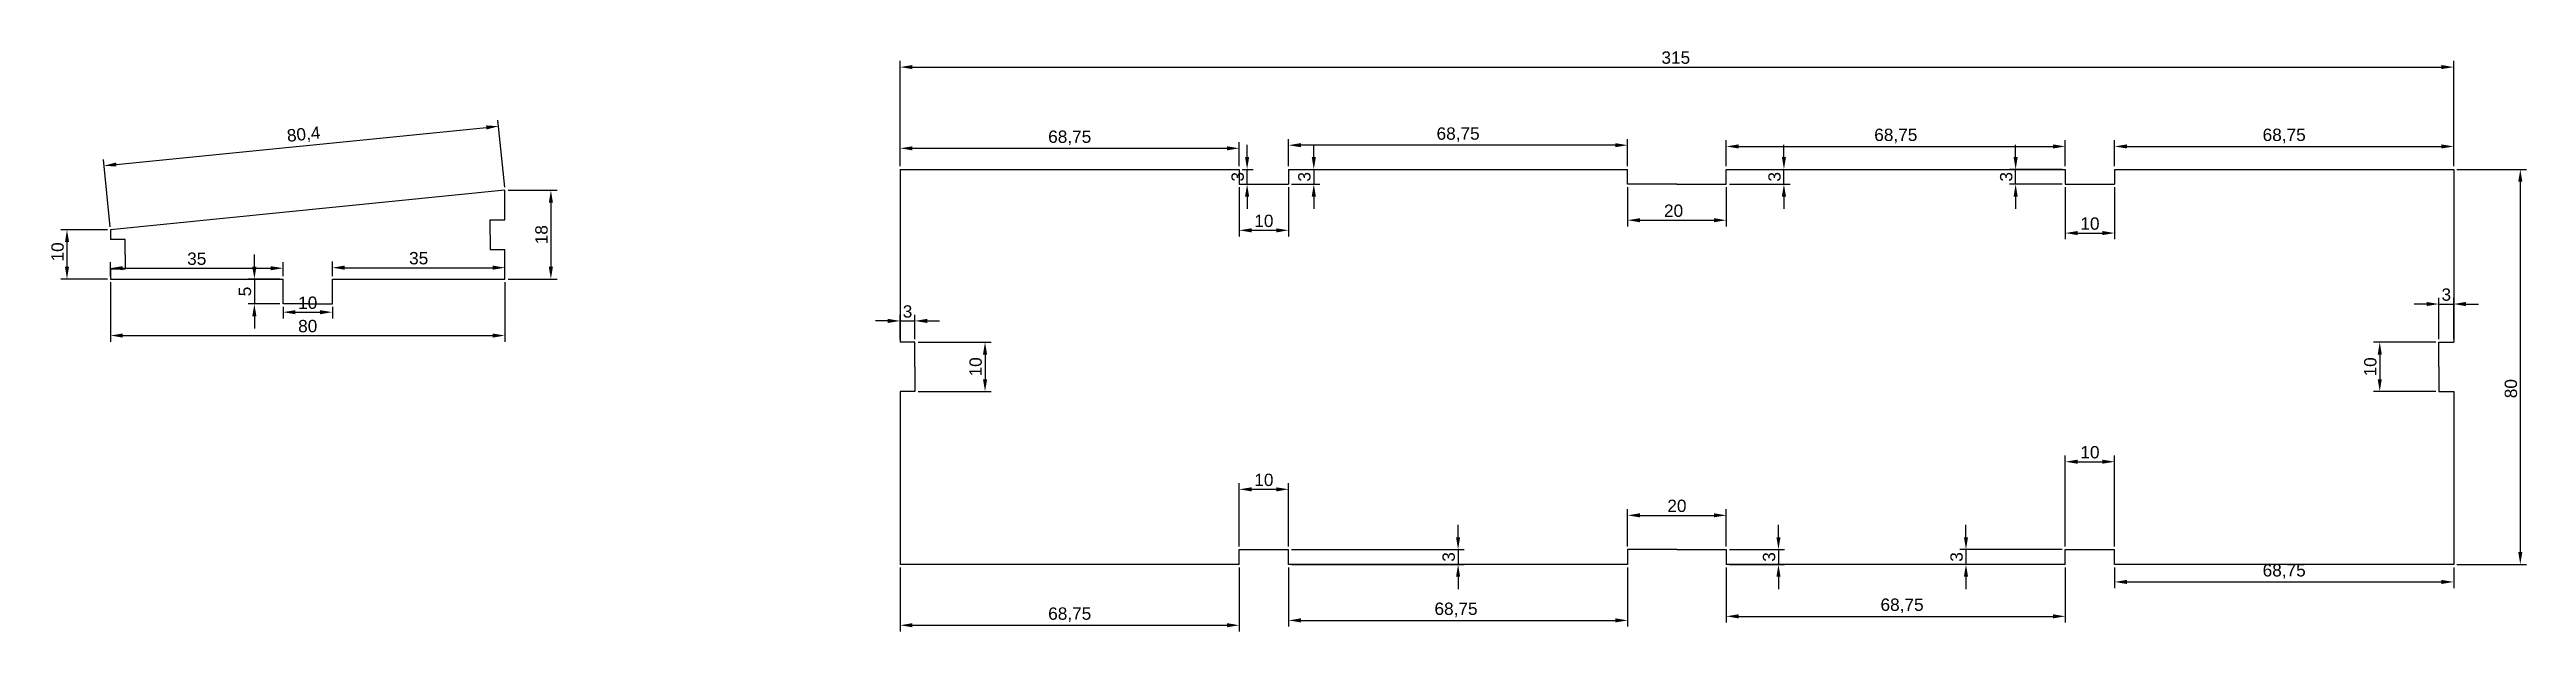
# Model space of a CAD drawing. Header units: millimetres. Extents: x 197 to 1084, y 73 to 191.
# Drawn here: x 197 to 699, y 73 to 191 of the extents above; entities that cross this region are included whole.
import ezdxf

# ---------------------------------------------------------------- set-up
doc = ezdxf.new("R2010")
doc.units = ezdxf.units.MM
doc.layers.add('底面', color=7, linetype='Continuous')
doc.layers.add('标注', color=140, linetype='Continuous')
doc.styles.get("Standard").update_dxf_attribs({"font": 'arial.ttf'})
doc.dimstyles.new('ISO-25', dxfattribs={"dimtxt": 2.5, "dimasz": 2.5, "dimexe": 1.25, "dimexo": 0.625, "dimtad": 1, "dimtxsty": 'Standard', "dimcen": 2.5, "dimadec": 0, "dimazin": 0, "dimtfac": 1, "dimtmove": 0, "dimatfit": 3, "dimfxl": 1, "dimarcsym": 0})

msp = doc.modelspace()

# ---------------------------------------------------------------- blocks, each defined once
blk = doc.blocks.new('*D1')
at = {"layer": 'Defpoints', "color": 0, "transparency": 16777216}
for p in [(209.07, 144.64), (289.07, 144.64), (289.07, 133.22)]:
    blk.add_point(p, dxfattribs=at)
at = {"layer": '标注', "color": 0, "lineweight": -2, "transparency": 16777216}
for p, q in [((209.07, 144.02), (209.07, 131.97)), ((289.07, 144.02), (289.07, 131.97)), ((211.57, 133.22), (286.57, 133.22))]:
    blk.add_line(p, q, dxfattribs=at)
at = {"layer": '标注', "color": 0, "transparency": 16777216}
for points in [[(211.57, 133.63), (211.57, 132.8), (209.07, 133.22)], [(286.57, 133.63), (286.57, 132.8), (289.07, 133.22)]]:
    blk.add_solid(points, dxfattribs=at)
at = {"layer": '标注', "color": 0, "transparency": 16777216, "insert": (249.07, 135.12), "char_height": 2.5, "attachment_point": 5}
blk.add_mtext('80', dxfattribs=at)
blk = doc.blocks.new('*D2')
at = {"layer": 'Defpoints', "color": 0, "transparency": 16777216}
for p in [(209.07, 154.64), (200.26, 144.64), (209.07, 144.64)]:
    blk.add_point(p, dxfattribs=at)
at = {"layer": '标注', "color": 0, "lineweight": -2, "transparency": 16777216}
for p, q in [((208.45, 154.64), (199.01, 154.64)), ((200.26, 152.14), (200.26, 147.14)), ((208.45, 144.64), (199.01, 144.64))]:
    blk.add_line(p, q, dxfattribs=at)
at = {"layer": '标注', "color": 0, "transparency": 16777216}
for points in [[(199.85, 152.14), (200.68, 152.14), (200.26, 154.64)], [(199.85, 147.14), (200.68, 147.14), (200.26, 144.64)]]:
    blk.add_solid(points, dxfattribs=at)
at = {"layer": '标注', "color": 0, "transparency": 16777216, "insert": (198.36, 150.16), "char_height": 2.5, "attachment_point": 5, "rotation": 90}
blk.add_mtext('10', dxfattribs=at)
blk = doc.blocks.new('*D3')
at = {"layer": 'Defpoints', "color": 0, "transparency": 16777216}
for p in [(289.07, 162.64), (289.07, 144.64), (298.38, 144.64)]:
    blk.add_point(p, dxfattribs=at)
at = {"layer": '标注', "color": 0, "lineweight": -2, "transparency": 16777216}
for p, q in [((289.7, 162.64), (299.63, 162.64)), ((298.38, 160.14), (298.38, 147.14)), ((289.7, 144.64), (299.63, 144.64))]:
    blk.add_line(p, q, dxfattribs=at)
at = {"layer": '标注', "color": 0, "transparency": 16777216}
for points in [[(297.96, 160.14), (298.79, 160.14), (298.38, 162.64)], [(297.96, 147.14), (298.79, 147.14), (298.38, 144.64)]]:
    blk.add_solid(points, dxfattribs=at)
at = {"layer": '标注', "color": 0, "transparency": 16777216, "insert": (296.48, 153.64), "char_height": 2.5, "attachment_point": 5, "rotation": 90}
blk.add_mtext('18', dxfattribs=at)
blk = doc.blocks.new('*D4')
at = {"layer": 'Defpoints', "color": 0, "transparency": 16777216}
for p in [(287.77, 175.61), (289.07, 162.64), (209.07, 154.64)]:
    blk.add_point(p, dxfattribs=at)
at = {"layer": '标注', "color": 0, "lineweight": -2, "transparency": 16777216}
for p, q in [((289.01, 163.26), (287.65, 176.86)), ((210.26, 167.86), (285.29, 175.36)), ((209.01, 155.26), (207.65, 168.86))]:
    blk.add_line(p, q, dxfattribs=at)
at = {"layer": '标注', "color": 0, "transparency": 16777216}
for points in [[(285.24, 175.78), (285.33, 174.95), (287.77, 175.61)], [(210.22, 168.28), (210.3, 167.45), (207.77, 167.61)]]:
    blk.add_solid(points, dxfattribs=at)
at = {"layer": '标注', "color": 0, "transparency": 16777216, "insert": (248.26, 173.8), "char_height": 2.5, "attachment_point": 5, "rotation": 5.7106}
blk.add_mtext('80,4', dxfattribs=at)
blk = doc.blocks.new('*D53')
at = {"layer": 'Defpoints', "color": 0, "transparency": 16777216}
for p in [(244.07, 144.64), (238.26, 139.64), (244.07, 139.64)]:
    blk.add_point(p, dxfattribs=at)
at = {"layer": '标注', "color": 0, "lineweight": -2, "transparency": 16777216}
for p, q in [((238.26, 147.14), (238.26, 149.64)), ((243.45, 144.64), (237.01, 144.64)), ((238.26, 144.64), (238.26, 139.64)), ((243.45, 139.64), (237.01, 139.64)), ((238.26, 137.14), (238.26, 134.64))]:
    blk.add_line(p, q, dxfattribs=at)
at = {"layer": '标注', "color": 0, "transparency": 16777216}
for points in [[(237.84, 147.14), (238.67, 147.14), (238.26, 144.64)], [(237.84, 137.14), (238.67, 137.14), (238.26, 139.64)]]:
    blk.add_solid(points, dxfattribs=at)
at = {"layer": '标注', "color": 0, "transparency": 16777216, "insert": (236.36, 142.14), "char_height": 2.5, "attachment_point": 5, "rotation": 90}
blk.add_mtext('5', dxfattribs=at)
blk = doc.blocks.new('*D54')
at = {"layer": 'Defpoints', "color": 0, "transparency": 16777216}
for p in [(244.07, 139.64), (254.07, 139.64), (254.07, 137.95)]:
    blk.add_point(p, dxfattribs=at)
at = {"layer": '标注', "color": 0, "lineweight": -2, "transparency": 16777216}
for p, q in [((244.07, 139.02), (244.07, 136.7)), ((246.57, 137.95), (251.57, 137.95)), ((254.07, 139.02), (254.07, 136.7))]:
    blk.add_line(p, q, dxfattribs=at)
at = {"layer": '标注', "color": 0, "transparency": 16777216}
for points in [[(246.57, 138.36), (246.57, 137.53), (244.07, 137.95)], [(251.57, 138.36), (251.57, 137.53), (254.07, 137.95)]]:
    blk.add_solid(points, dxfattribs=at)
at = {"layer": '标注', "color": 0, "transparency": 16777216, "insert": (249.07, 139.85), "char_height": 2.5, "attachment_point": 5}
blk.add_mtext('10', dxfattribs=at)
blk = doc.blocks.new('*D55')
at = {"layer": 'Defpoints', "color": 0, "transparency": 16777216}
for p in [(244.07, 146.86), (209.07, 144.64), (244.07, 144.64)]:
    blk.add_point(p, dxfattribs=at)
at = {"layer": '标注', "color": 0, "lineweight": -2, "transparency": 16777216}
for p, q in [((209.07, 145.27), (209.07, 148.11)), ((211.57, 146.86), (241.57, 146.86)), ((244.07, 145.27), (244.07, 148.11))]:
    blk.add_line(p, q, dxfattribs=at)
at = {"layer": '标注', "color": 0, "transparency": 16777216}
for points in [[(211.57, 147.27), (211.57, 146.44), (209.07, 146.86)], [(241.57, 147.27), (241.57, 146.44), (244.07, 146.86)]]:
    blk.add_solid(points, dxfattribs=at)
at = {"layer": '标注', "color": 0, "transparency": 16777216, "insert": (226.57, 148.76), "char_height": 2.5, "attachment_point": 5}
blk.add_mtext('35', dxfattribs=at)
blk = doc.blocks.new('*D56')
at = {"layer": 'Defpoints', "color": 0, "transparency": 16777216}
for p in [(289.07, 146.96), (254.07, 144.64), (289.07, 144.64)]:
    blk.add_point(p, dxfattribs=at)
at = {"layer": '标注', "color": 0, "lineweight": -2, "transparency": 16777216}
for p, q in [((254.07, 145.27), (254.07, 148.21)), ((256.57, 146.96), (286.57, 146.96)), ((289.07, 145.27), (289.07, 148.21))]:
    blk.add_line(p, q, dxfattribs=at)
at = {"layer": '标注', "color": 0, "transparency": 16777216}
for points in [[(256.57, 147.38), (256.57, 146.55), (254.07, 146.96)], [(286.57, 147.38), (286.57, 146.55), (289.07, 146.96)]]:
    blk.add_solid(points, dxfattribs=at)
at = {"layer": '标注', "color": 0, "transparency": 16777216, "insert": (271.57, 148.87), "char_height": 2.5, "attachment_point": 5}
blk.add_mtext('35', dxfattribs=at)
blk = doc.blocks.new('*D5')
at = {"layer": 'Defpoints', "color": 0, "transparency": 16777216}
for p in [(684.2, 187.59), (369.2, 166.87), (684.2, 166.87)]:
    blk.add_point(p, dxfattribs=at)
at = {"layer": '标注', "color": 0, "lineweight": -2, "transparency": 16777216}
for p, q in [((369.2, 167.5), (369.2, 188.84)), ((371.7, 187.59), (681.7, 187.59)), ((684.2, 167.5), (684.2, 188.84))]:
    blk.add_line(p, q, dxfattribs=at)
at = {"layer": '标注', "color": 0, "transparency": 16777216}
for points in [[(371.7, 188.01), (371.7, 187.18), (369.2, 187.59)], [(681.7, 188.01), (681.7, 187.18), (684.2, 187.59)]]:
    blk.add_solid(points, dxfattribs=at)
at = {"layer": '标注', "color": 0, "transparency": 16777216, "insert": (526.47, 189.5), "char_height": 2.5, "attachment_point": 5}
blk.add_mtext('315', dxfattribs=at)
blk = doc.blocks.new('*D6')
at = {"layer": 'Defpoints', "color": 0, "transparency": 16777216}
for p in [(684.2, 166.87), (684.2, 86.87), (697.71, 86.87)]:
    blk.add_point(p, dxfattribs=at)
at = {"layer": '标注', "color": 0, "lineweight": -2, "transparency": 16777216}
for p, q in [((684.83, 166.87), (698.96, 166.87)), ((697.71, 164.37), (697.71, 89.37)), ((684.83, 86.87), (698.96, 86.87))]:
    blk.add_line(p, q, dxfattribs=at)
at = {"layer": '标注', "color": 0, "transparency": 16777216}
for points in [[(697.29, 164.37), (698.12, 164.37), (697.71, 166.87)], [(697.29, 89.37), (698.12, 89.37), (697.71, 86.87)]]:
    blk.add_solid(points, dxfattribs=at)
at = {"layer": '标注', "color": 0, "transparency": 16777216, "insert": (695.81, 122.46), "char_height": 2.5, "attachment_point": 5, "rotation": 90}
blk.add_mtext('80', dxfattribs=at)
blk = doc.blocks.new('*D32')
at = {"layer": 'Defpoints', "color": 0, "transparency": 16777216}
for p in [(437.95, 171.14), (369.2, 166.87), (437.95, 166.87)]:
    blk.add_point(p, dxfattribs=at)
at = {"layer": '标注', "color": 0, "lineweight": -2, "transparency": 16777216}
for p, q in [((369.2, 167.5), (369.2, 172.39)), ((371.7, 171.14), (435.45, 171.14)), ((437.95, 167.5), (437.95, 172.39))]:
    blk.add_line(p, q, dxfattribs=at)
at = {"layer": '标注', "color": 0, "transparency": 16777216}
for points in [[(371.7, 171.55), (371.7, 170.72), (369.2, 171.14)], [(435.45, 171.55), (435.45, 170.72), (437.95, 171.14)]]:
    blk.add_solid(points, dxfattribs=at)
at = {"layer": '标注', "color": 0, "transparency": 16777216, "insert": (403.58, 173.26), "char_height": 2.5, "attachment_point": 5}
blk.add_mtext('68,75', dxfattribs=at)
blk = doc.blocks.new('*D33')
at = {"layer": 'Defpoints', "color": 0, "transparency": 16777216}
for p in [(437.95, 166.87), (439.55, 166.87), (437.95, 163.87)]:
    blk.add_point(p, dxfattribs=at)
at = {"layer": '标注', "color": 0, "lineweight": -2, "transparency": 16777216}
for p, q in [((439.55, 169.37), (439.55, 171.87)), ((438.58, 166.87), (440.8, 166.87)), ((439.55, 163.87), (439.55, 166.87)), ((438.58, 163.87), (440.8, 163.87)), ((439.55, 161.37), (439.55, 158.87))]:
    blk.add_line(p, q, dxfattribs=at)
at = {"layer": '标注', "color": 0, "transparency": 16777216}
for points in [[(439.13, 169.37), (439.96, 169.37), (439.55, 166.87)], [(439.13, 161.37), (439.96, 161.37), (439.55, 163.87)]]:
    blk.add_solid(points, dxfattribs=at)
at = {"layer": '标注', "color": 0, "transparency": 16777216, "insert": (437.64, 165.37), "char_height": 2.5, "attachment_point": 5, "rotation": 90}
blk.add_mtext('3', dxfattribs=at)
blk = doc.blocks.new('*D34')
at = {"layer": 'Defpoints', "color": 0, "transparency": 16777216}
for p in [(447.95, 166.87), (447.95, 163.87), (453.07, 163.87)]:
    blk.add_point(p, dxfattribs=at)
at = {"layer": '标注', "color": 0, "lineweight": -2, "transparency": 16777216}
for p, q in [((453.07, 169.37), (453.07, 171.87)), ((448.58, 166.87), (454.32, 166.87)), ((453.07, 166.87), (453.07, 163.87)), ((448.58, 163.87), (454.32, 163.87)), ((453.07, 161.37), (453.07, 158.87))]:
    blk.add_line(p, q, dxfattribs=at)
at = {"layer": '标注', "color": 0, "transparency": 16777216}
for points in [[(452.66, 169.37), (453.49, 169.37), (453.07, 166.87)], [(452.66, 161.37), (453.49, 161.37), (453.07, 163.87)]]:
    blk.add_solid(points, dxfattribs=at)
at = {"layer": '标注', "color": 0, "transparency": 16777216, "insert": (451.17, 165.37), "char_height": 2.5, "attachment_point": 5, "rotation": 90}
blk.add_mtext('3', dxfattribs=at)
blk = doc.blocks.new('*D35')
at = {"layer": 'Defpoints', "color": 0, "transparency": 16777216}
for p in [(437.95, 163.87), (447.95, 163.87), (447.95, 154.53)]:
    blk.add_point(p, dxfattribs=at)
at = {"layer": '标注', "color": 0, "lineweight": -2, "transparency": 16777216}
for p, q in [((437.95, 163.25), (437.95, 153.28)), ((447.95, 163.25), (447.95, 153.28)), ((440.45, 154.53), (445.45, 154.53))]:
    blk.add_line(p, q, dxfattribs=at)
at = {"layer": '标注', "color": 0, "transparency": 16777216}
for points in [[(440.45, 154.94), (440.45, 154.11), (437.95, 154.53)], [(445.45, 154.94), (445.45, 154.11), (447.95, 154.53)]]:
    blk.add_solid(points, dxfattribs=at)
at = {"layer": '标注', "color": 0, "transparency": 16777216, "insert": (442.95, 156.43), "char_height": 2.5, "attachment_point": 5}
blk.add_mtext('10', dxfattribs=at)
blk = doc.blocks.new('*D36')
at = {"layer": 'Defpoints', "color": 0, "transparency": 16777216}
for p in [(615.45, 107.66), (605.45, 89.87), (615.45, 89.87)]:
    blk.add_point(p, dxfattribs=at)
at = {"layer": '标注', "color": 0, "lineweight": -2, "transparency": 16777216}
for p, q in [((605.45, 90.5), (605.45, 108.91)), ((607.95, 107.66), (612.95, 107.66)), ((615.45, 90.5), (615.45, 108.91))]:
    blk.add_line(p, q, dxfattribs=at)
at = {"layer": '标注', "color": 0, "transparency": 16777216}
for points in [[(607.95, 108.08), (607.95, 107.25), (605.45, 107.66)], [(612.95, 108.08), (612.95, 107.25), (615.45, 107.66)]]:
    blk.add_solid(points, dxfattribs=at)
at = {"layer": '标注', "color": 0, "transparency": 16777216, "insert": (610.45, 109.57), "char_height": 2.5, "attachment_point": 5}
blk.add_mtext('10', dxfattribs=at)
blk = doc.blocks.new('*D37')
at = {"layer": 'Defpoints', "color": 0, "transparency": 16777216}
for p in [(447.95, 102.07), (437.95, 89.87), (447.95, 89.87)]:
    blk.add_point(p, dxfattribs=at)
at = {"layer": '标注', "color": 0, "lineweight": -2, "transparency": 16777216}
for p, q in [((437.95, 90.5), (437.95, 103.32)), ((440.45, 102.07), (445.45, 102.07)), ((447.95, 90.5), (447.95, 103.32))]:
    blk.add_line(p, q, dxfattribs=at)
at = {"layer": '标注', "color": 0, "transparency": 16777216}
for points in [[(440.45, 102.48), (440.45, 101.65), (437.95, 102.07)], [(445.45, 102.48), (445.45, 101.65), (447.95, 102.07)]]:
    blk.add_solid(points, dxfattribs=at)
at = {"layer": '标注', "color": 0, "transparency": 16777216, "insert": (442.95, 103.97), "char_height": 2.5, "attachment_point": 5}
blk.add_mtext('10', dxfattribs=at)
blk = doc.blocks.new('*D38')
at = {"layer": 'Defpoints', "color": 0, "transparency": 16777216}
for p in [(585.31, 86.87), (605.45, 89.87), (605.45, 86.87)]:
    blk.add_point(p, dxfattribs=at)
at = {"layer": '标注', "color": 0, "lineweight": -2, "transparency": 16777216}
for p, q in [((585.31, 92.37), (585.31, 94.87)), ((604.83, 89.87), (584.06, 89.87)), ((604.83, 86.87), (584.06, 86.87)), ((585.31, 89.87), (585.31, 86.87)), ((585.31, 84.37), (585.31, 81.87))]:
    blk.add_line(p, q, dxfattribs=at)
at = {"layer": '标注', "color": 0, "transparency": 16777216}
for points in [[(584.89, 92.37), (585.73, 92.37), (585.31, 89.87)], [(584.89, 84.37), (585.73, 84.37), (585.31, 86.87)]]:
    blk.add_solid(points, dxfattribs=at)
at = {"layer": '标注', "color": 0, "transparency": 16777216, "insert": (583.41, 88.37), "char_height": 2.5, "attachment_point": 5, "rotation": 90}
blk.add_mtext('3', dxfattribs=at)
blk = doc.blocks.new('*D39')
at = {"layer": 'Defpoints', "color": 0, "transparency": 16777216}
for p in [(536.7, 89.87), (536.7, 86.87), (547.29, 86.87)]:
    blk.add_point(p, dxfattribs=at)
at = {"layer": '标注', "color": 0, "lineweight": -2, "transparency": 16777216}
for p, q in [((547.29, 92.37), (547.29, 94.87)), ((537.33, 89.87), (548.54, 89.87)), ((537.33, 86.87), (548.54, 86.87)), ((547.29, 89.87), (547.29, 86.87)), ((547.29, 84.37), (547.29, 81.87))]:
    blk.add_line(p, q, dxfattribs=at)
at = {"layer": '标注', "color": 0, "transparency": 16777216}
for points in [[(546.88, 92.37), (547.71, 92.37), (547.29, 89.87)], [(546.88, 84.37), (547.71, 84.37), (547.29, 86.87)]]:
    blk.add_solid(points, dxfattribs=at)
at = {"layer": '标注', "color": 0, "transparency": 16777216, "insert": (545.39, 88.37), "char_height": 2.5, "attachment_point": 5, "rotation": 90}
blk.add_mtext('3', dxfattribs=at)
blk = doc.blocks.new('*D40')
at = {"layer": 'Defpoints', "color": 0, "transparency": 16777216}
for p in [(536.7, 96.8), (516.7, 89.87), (536.7, 89.87)]:
    blk.add_point(p, dxfattribs=at)
at = {"layer": '标注', "color": 0, "lineweight": -2, "transparency": 16777216}
for p, q in [((516.7, 90.5), (516.7, 98.05)), ((519.2, 96.8), (534.2, 96.8)), ((536.7, 90.5), (536.7, 98.05))]:
    blk.add_line(p, q, dxfattribs=at)
at = {"layer": '标注', "color": 0, "transparency": 16777216}
for points in [[(519.2, 97.22), (519.2, 96.39), (516.7, 96.8)], [(534.2, 97.22), (534.2, 96.39), (536.7, 96.8)]]:
    blk.add_solid(points, dxfattribs=at)
at = {"layer": '标注', "color": 0, "transparency": 16777216, "insert": (526.7, 98.71), "char_height": 2.5, "attachment_point": 5, "rotation": 359.9999}
blk.add_mtext('20', dxfattribs=at)
blk = doc.blocks.new('*D41')
at = {"layer": 'Defpoints', "color": 0, "transparency": 16777216}
for p in [(447.95, 89.87), (447.95, 86.87), (482.33, 86.87)]:
    blk.add_point(p, dxfattribs=at)
at = {"layer": '标注', "color": 0, "lineweight": -2, "transparency": 16777216}
for p, q in [((482.33, 92.37), (482.33, 94.87)), ((448.58, 89.87), (483.58, 89.87)), ((448.58, 86.87), (483.58, 86.87)), ((482.33, 89.87), (482.33, 86.87)), ((482.33, 84.37), (482.33, 81.87))]:
    blk.add_line(p, q, dxfattribs=at)
at = {"layer": '标注', "color": 0, "transparency": 16777216}
for points in [[(481.91, 92.37), (482.74, 92.37), (482.33, 89.87)], [(481.91, 84.37), (482.74, 84.37), (482.33, 86.87)]]:
    blk.add_solid(points, dxfattribs=at)
at = {"layer": '标注', "color": 0, "transparency": 16777216, "insert": (480.42, 88.37), "char_height": 2.5, "attachment_point": 5, "rotation": 90}
blk.add_mtext('3', dxfattribs=at)
blk = doc.blocks.new('*D42')
at = {"layer": 'Defpoints', "color": 0, "transparency": 16777216}
for p in [(369.2, 86.87), (437.95, 86.87), (437.95, 74.54)]:
    blk.add_point(p, dxfattribs=at)
at = {"layer": '标注', "color": 0, "lineweight": -2, "transparency": 16777216}
for p, q in [((369.2, 86.25), (369.2, 73.29)), ((437.95, 86.25), (437.95, 73.29)), ((371.7, 74.54), (435.45, 74.54))]:
    blk.add_line(p, q, dxfattribs=at)
at = {"layer": '标注', "color": 0, "transparency": 16777216}
for points in [[(371.7, 74.96), (371.7, 74.12), (369.2, 74.54)], [(435.45, 74.96), (435.45, 74.12), (437.95, 74.54)]]:
    blk.add_solid(points, dxfattribs=at)
at = {"layer": '标注', "color": 0, "transparency": 16777216, "insert": (403.58, 76.67), "char_height": 2.5, "attachment_point": 5}
blk.add_mtext('68,75', dxfattribs=at)
blk = doc.blocks.new('*D43')
at = {"layer": 'Defpoints', "color": 0, "transparency": 16777216}
for p in [(447.95, 171.77), (447.95, 166.87), (516.7, 166.87)]:
    blk.add_point(p, dxfattribs=at)
at = {"layer": '标注', "color": 0, "lineweight": -2, "transparency": 16777216}
for p, q in [((447.95, 167.5), (447.95, 173.02)), ((514.2, 171.77), (450.45, 171.77)), ((516.7, 167.5), (516.7, 173.02))]:
    blk.add_line(p, q, dxfattribs=at)
at = {"layer": '标注', "color": 0, "transparency": 16777216}
for points in [[(450.45, 172.19), (450.45, 171.36), (447.95, 171.77)], [(514.2, 172.19), (514.2, 171.36), (516.7, 171.77)]]:
    blk.add_solid(points, dxfattribs=at)
at = {"layer": '标注', "color": 0, "transparency": 16777216, "insert": (482.33, 173.9), "char_height": 2.5, "attachment_point": 5}
blk.add_mtext('68,75', dxfattribs=at)
blk = doc.blocks.new('*D44')
at = {"layer": 'Defpoints', "color": 0, "transparency": 16777216}
for p in [(516.7, 163.87), (536.7, 163.87), (536.7, 156.58)]:
    blk.add_point(p, dxfattribs=at)
at = {"layer": '标注', "color": 0, "lineweight": -2, "transparency": 16777216}
for p, q in [((516.7, 163.25), (516.7, 155.33)), ((536.7, 163.25), (536.7, 155.33)), ((519.2, 156.58), (534.2, 156.58))]:
    blk.add_line(p, q, dxfattribs=at)
at = {"layer": '标注', "color": 0, "transparency": 16777216}
for points in [[(519.2, 156.99), (519.2, 156.16), (516.7, 156.58)], [(534.2, 156.99), (534.2, 156.16), (536.7, 156.58)]]:
    blk.add_solid(points, dxfattribs=at)
at = {"layer": '标注', "color": 0, "transparency": 16777216, "insert": (526.02, 158.48), "char_height": 2.5, "attachment_point": 5}
blk.add_mtext('20', dxfattribs=at)
blk = doc.blocks.new('*D45')
at = {"layer": 'Defpoints', "color": 0, "transparency": 16777216}
for p in [(605.45, 171.52), (536.7, 166.87), (605.45, 166.87)]:
    blk.add_point(p, dxfattribs=at)
at = {"layer": '标注', "color": 0, "lineweight": -2, "transparency": 16777216}
for p, q in [((536.7, 167.5), (536.7, 172.77)), ((539.2, 171.52), (602.95, 171.52)), ((605.45, 167.5), (605.45, 172.77))]:
    blk.add_line(p, q, dxfattribs=at)
at = {"layer": '标注', "color": 0, "transparency": 16777216}
for points in [[(539.2, 171.93), (539.2, 171.1), (536.7, 171.52)], [(602.95, 171.93), (602.95, 171.1), (605.45, 171.52)]]:
    blk.add_solid(points, dxfattribs=at)
at = {"layer": '标注', "color": 0, "transparency": 16777216, "insert": (571.08, 173.64), "char_height": 2.5, "attachment_point": 5}
blk.add_mtext('68,75', dxfattribs=at)
blk = doc.blocks.new('*D46')
at = {"layer": 'Defpoints', "color": 0, "transparency": 16777216}
for p in [(605.45, 163.87), (615.45, 163.87), (615.45, 153.98)]:
    blk.add_point(p, dxfattribs=at)
at = {"layer": '标注', "color": 0, "lineweight": -2, "transparency": 16777216}
for p, q in [((605.45, 163.25), (605.45, 152.73)), ((615.45, 163.25), (615.45, 152.73)), ((607.95, 153.98), (612.95, 153.98))]:
    blk.add_line(p, q, dxfattribs=at)
at = {"layer": '标注', "color": 0, "transparency": 16777216}
for points in [[(607.95, 154.39), (607.95, 153.56), (605.45, 153.98)], [(612.95, 154.39), (612.95, 153.56), (615.45, 153.98)]]:
    blk.add_solid(points, dxfattribs=at)
at = {"layer": '标注', "color": 0, "transparency": 16777216, "insert": (610.45, 155.88), "char_height": 2.5, "attachment_point": 5}
blk.add_mtext('10', dxfattribs=at)
blk = doc.blocks.new('*D47')
at = {"layer": 'Defpoints', "color": 0, "transparency": 16777216}
for p in [(536.7, 166.87), (548.4, 166.87), (536.7, 163.87)]:
    blk.add_point(p, dxfattribs=at)
at = {"layer": '标注', "color": 0, "lineweight": -2, "transparency": 16777216}
for p, q in [((548.4, 169.37), (548.4, 171.87)), ((537.33, 166.87), (549.65, 166.87)), ((548.4, 163.87), (548.4, 166.87)), ((537.33, 163.87), (549.65, 163.87)), ((548.4, 161.37), (548.4, 158.87))]:
    blk.add_line(p, q, dxfattribs=at)
at = {"layer": '标注', "color": 0, "transparency": 16777216}
for points in [[(547.98, 169.37), (548.82, 169.37), (548.4, 166.87)], [(547.98, 161.37), (548.82, 161.37), (548.4, 163.87)]]:
    blk.add_solid(points, dxfattribs=at)
at = {"layer": '标注', "color": 0, "transparency": 16777216, "insert": (546.5, 165.37), "char_height": 2.5, "attachment_point": 5, "rotation": 90}
blk.add_mtext('3', dxfattribs=at)
blk = doc.blocks.new('*D48')
at = {"layer": 'Defpoints', "color": 0, "transparency": 16777216}
for p in [(595.38, 166.87), (605.45, 166.87), (605.45, 163.87)]:
    blk.add_point(p, dxfattribs=at)
at = {"layer": '标注', "color": 0, "lineweight": -2, "transparency": 16777216}
for p, q in [((595.38, 169.37), (595.38, 171.87)), ((604.83, 166.87), (594.13, 166.87)), ((595.38, 163.87), (595.38, 166.87)), ((604.83, 163.87), (594.13, 163.87)), ((595.38, 161.37), (595.38, 158.87))]:
    blk.add_line(p, q, dxfattribs=at)
at = {"layer": '标注', "color": 0, "transparency": 16777216}
for points in [[(594.96, 169.37), (595.8, 169.37), (595.38, 166.87)], [(594.96, 161.37), (595.8, 161.37), (595.38, 163.87)]]:
    blk.add_solid(points, dxfattribs=at)
at = {"layer": '标注', "color": 0, "transparency": 16777216, "insert": (593.48, 165.37), "char_height": 2.5, "attachment_point": 5, "rotation": 90}
blk.add_mtext('3', dxfattribs=at)
blk = doc.blocks.new('*D49')
at = {"layer": 'Defpoints', "color": 0, "transparency": 16777216}
for p in [(684.2, 171.52), (615.45, 166.87), (684.2, 166.87)]:
    blk.add_point(p, dxfattribs=at)
at = {"layer": '标注', "color": 0, "lineweight": -2, "transparency": 16777216}
for p, q in [((615.45, 167.5), (615.45, 172.77)), ((617.95, 171.52), (681.7, 171.52)), ((684.2, 167.5), (684.2, 172.77))]:
    blk.add_line(p, q, dxfattribs=at)
at = {"layer": '标注', "color": 0, "transparency": 16777216}
for points in [[(617.95, 171.93), (617.95, 171.1), (615.45, 171.52)], [(681.7, 171.93), (681.7, 171.1), (684.2, 171.52)]]:
    blk.add_solid(points, dxfattribs=at)
at = {"layer": '标注', "color": 0, "transparency": 16777216, "insert": (649.83, 173.64), "char_height": 2.5, "attachment_point": 5}
blk.add_mtext('68,75', dxfattribs=at)
blk = doc.blocks.new('*D50')
at = {"layer": 'Defpoints', "color": 0, "transparency": 16777216}
for p in [(615.45, 86.87), (684.2, 86.87), (684.2, 83.31)]:
    blk.add_point(p, dxfattribs=at)
at = {"layer": '标注', "color": 0, "lineweight": -2, "transparency": 16777216}
for p, q in [((615.45, 86.25), (615.45, 82.06)), ((684.2, 86.25), (684.2, 82.06)), ((617.95, 83.31), (681.7, 83.31))]:
    blk.add_line(p, q, dxfattribs=at)
at = {"layer": '标注', "color": 0, "transparency": 16777216}
for points in [[(617.95, 83.73), (617.95, 82.89), (615.45, 83.31)], [(681.7, 83.73), (681.7, 82.89), (684.2, 83.31)]]:
    blk.add_solid(points, dxfattribs=at)
at = {"layer": '标注', "color": 0, "transparency": 16777216, "insert": (649.83, 85.44), "char_height": 2.5, "attachment_point": 5}
blk.add_mtext('68,75', dxfattribs=at)
blk = doc.blocks.new('*D51')
at = {"layer": 'Defpoints', "color": 0, "transparency": 16777216}
for p in [(536.7, 86.87), (605.45, 86.87), (605.45, 76.34)]:
    blk.add_point(p, dxfattribs=at)
at = {"layer": '标注', "color": 0, "lineweight": -2, "transparency": 16777216}
for p, q in [((536.7, 86.25), (536.7, 75.09)), ((605.45, 86.25), (605.45, 75.09)), ((539.2, 76.34), (602.95, 76.34))]:
    blk.add_line(p, q, dxfattribs=at)
at = {"layer": '标注', "color": 0, "transparency": 16777216}
for points in [[(539.2, 76.76), (539.2, 75.93), (536.7, 76.34)], [(602.95, 76.76), (602.95, 75.93), (605.45, 76.34)]]:
    blk.add_solid(points, dxfattribs=at)
at = {"layer": '标注', "color": 0, "transparency": 16777216, "insert": (572.35, 78.47), "char_height": 2.5, "attachment_point": 5}
blk.add_mtext('68,75', dxfattribs=at)
blk = doc.blocks.new('*D52')
at = {"layer": 'Defpoints', "color": 0, "transparency": 16777216}
for p in [(447.95, 86.87), (516.7, 86.87), (516.7, 75.52)]:
    blk.add_point(p, dxfattribs=at)
at = {"layer": '标注', "color": 0, "lineweight": -2, "transparency": 16777216}
for p, q in [((447.95, 86.25), (447.95, 74.27)), ((516.7, 86.25), (516.7, 74.27)), ((450.45, 75.52), (514.2, 75.52))]:
    blk.add_line(p, q, dxfattribs=at)
at = {"layer": '标注', "color": 0, "transparency": 16777216}
for points in [[(450.45, 75.94), (450.45, 75.11), (447.95, 75.52)], [(514.2, 75.94), (514.2, 75.11), (516.7, 75.52)]]:
    blk.add_solid(points, dxfattribs=at)
at = {"layer": '标注', "color": 0, "transparency": 16777216, "insert": (481.91, 77.65), "char_height": 2.5, "attachment_point": 5}
blk.add_mtext('68,75', dxfattribs=at)
blk = doc.blocks.new('*D60')
at = {"layer": 'Defpoints', "color": 0, "transparency": 16777216}
for p in [(681.2, 131.87), (669.21, 121.87), (681.2, 121.87)]:
    blk.add_point(p, dxfattribs=at)
at = {"layer": '标注', "color": 0, "lineweight": -2, "transparency": 16777216}
for p, q in [((680.58, 131.87), (667.96, 131.87)), ((669.21, 129.37), (669.21, 124.37)), ((680.58, 121.87), (667.96, 121.87))]:
    blk.add_line(p, q, dxfattribs=at)
at = {"layer": '标注', "color": 0, "transparency": 16777216}
for points in [[(668.79, 129.37), (669.63, 129.37), (669.21, 131.87)], [(668.79, 124.37), (669.63, 124.37), (669.21, 121.87)]]:
    blk.add_solid(points, dxfattribs=at)
at = {"layer": '标注', "color": 0, "transparency": 16777216, "insert": (667.31, 126.87), "char_height": 2.5, "attachment_point": 5, "rotation": 90}
blk.add_mtext('10', dxfattribs=at)
blk = doc.blocks.new('*D61')
at = {"layer": 'Defpoints', "color": 0, "transparency": 16777216}
for p in [(684.2, 139.6), (681.2, 131.87), (684.2, 131.87)]:
    blk.add_point(p, dxfattribs=at)
at = {"layer": '标注', "color": 0, "lineweight": -2, "transparency": 16777216}
for p, q in [((681.2, 132.5), (681.2, 140.85)), ((684.2, 132.5), (684.2, 140.85)), ((678.7, 139.6), (676.2, 139.6)), ((681.2, 139.6), (684.2, 139.6)), ((686.7, 139.6), (689.2, 139.6))]:
    blk.add_line(p, q, dxfattribs=at)
at = {"layer": '标注', "color": 0, "transparency": 16777216}
for points in [[(678.7, 140.02), (678.7, 139.18), (681.2, 139.6)], [(686.7, 140.02), (686.7, 139.18), (684.2, 139.6)]]:
    blk.add_solid(points, dxfattribs=at)
at = {"layer": '标注', "color": 0, "transparency": 16777216, "insert": (682.7, 141.5), "char_height": 2.5, "attachment_point": 5}
blk.add_mtext('3', dxfattribs=at)
blk = doc.blocks.new('*D62')
at = {"layer": 'Defpoints', "color": 0, "transparency": 16777216}
for p in [(372.2, 136.18), (369.2, 131.87), (372.2, 131.87)]:
    blk.add_point(p, dxfattribs=at)
at = {"layer": '标注', "color": 0, "lineweight": -2, "transparency": 16777216}
for p, q in [((366.7, 136.18), (364.2, 136.18)), ((369.2, 132.5), (369.2, 137.43)), ((369.2, 136.18), (372.2, 136.18)), ((372.2, 132.5), (372.2, 137.43)), ((374.7, 136.18), (377.2, 136.18))]:
    blk.add_line(p, q, dxfattribs=at)
at = {"layer": '标注', "color": 0, "transparency": 16777216}
for points in [[(366.7, 136.6), (366.7, 135.76), (369.2, 136.18)], [(374.7, 136.6), (374.7, 135.76), (372.2, 136.18)]]:
    blk.add_solid(points, dxfattribs=at)
at = {"layer": '标注', "color": 0, "transparency": 16777216, "insert": (370.7, 138.08), "char_height": 2.5, "attachment_point": 5}
blk.add_mtext('3', dxfattribs=at)
blk = doc.blocks.new('*D63')
at = {"layer": 'Defpoints', "color": 0, "transparency": 16777216}
for p in [(372.2, 131.87), (372.2, 121.87), (386.41, 121.87)]:
    blk.add_point(p, dxfattribs=at)
at = {"layer": '标注', "color": 0, "lineweight": -2, "transparency": 16777216}
for p, q in [((372.83, 131.87), (387.66, 131.87)), ((386.41, 129.37), (386.41, 124.37)), ((372.83, 121.87), (387.66, 121.87))]:
    blk.add_line(p, q, dxfattribs=at)
at = {"layer": '标注', "color": 0, "transparency": 16777216}
for points in [[(385.99, 129.37), (386.83, 129.37), (386.41, 131.87)], [(385.99, 124.37), (386.83, 124.37), (386.41, 121.87)]]:
    blk.add_solid(points, dxfattribs=at)
at = {"layer": '标注', "color": 0, "transparency": 16777216, "insert": (384.51, 126.87), "char_height": 2.5, "attachment_point": 5, "rotation": 90}
blk.add_mtext('10', dxfattribs=at)

# ---------------------------------------------------------------- dimensions: what is measured, and where the dimension line sits
at = {"layer": '标注'}
for base, p1, p2, picture, middle in [((684.2, 187.593), (369.2, 166.873), (684.2, 166.873), '*D5', (526.473, 187.593)), ((437.95, 171.137), (369.2, 166.873), (437.95, 166.873), '*D32', (403.575, 171.137)), ((536.7, 156.576), (516.701, 163.873), (536.7, 163.873), '*D44', (526.019, 156.576)), ((289.071, 133.215), (209.071, 144.641), (289.071, 144.641), '*D1', (249.071, 133.215)), ((516.7, 75.522), (447.95, 86.873), (516.7, 86.873), '*D52', (481.91, 75.522)), ((605.45, 76.342), (536.7, 86.873), (605.45, 86.873), '*D51', (572.35, 76.342))]:
    dim = msp.add_linear_dim(base=base, p1=p1, p2=p2, dimstyle='ISO-25', dxfattribs=at)
    dim.commit()
    dim.dimension.update_dxf_attribs({"geometry": picture, "text_midpoint": middle, "dimtype": 160})
for base, p1, p2, angle, picture, middle, dimtype in [((287.773, 175.613), (209.071, 154.641), (289.071, 162.641), 5.71059, '*D4', (248.47, 171.683), 161), ((697.708, 86.873), (684.2, 166.873), (684.2, 86.873), 90, '*D6', (697.708, 122.456), 160), ((298.377, 144.641), (289.071, 162.641), (289.071, 144.641), 90, '*D3', (298.377, 153.641), 160), ((200.264, 144.641), (209.071, 154.641), (209.071, 144.641), 90, '*D2', (200.264, 150.16), 160), ((547.293, 86.873), (536.7, 89.873), (536.7, 86.873), 90, '*D39', (547.293, 88.373), 160)]:
    dim = msp.add_linear_dim(base=base, p1=p1, p2=p2, angle=angle, dimstyle='ISO-25', dxfattribs=at)
    dim.commit()
    dim.dimension.update_dxf_attribs({"geometry": picture, "text_midpoint": middle, "dimtype": dimtype})
for base, p1, p2, picture, middle in [((439.547, 166.873), (437.95, 163.873), (437.95, 166.873), '*D33', (437.645, 165.373)), ((453.075, 163.873), (447.95, 166.873), (447.95, 163.873), '*D34', (451.173, 165.373)), ((548.401, 166.873), (536.7, 163.873), (536.7, 166.873), '*D47', (546.498, 165.373)), ((595.379, 166.873), (605.45, 163.873), (605.45, 166.873), '*D48', (593.476, 165.373)), ((238.256, 139.641), (244.071, 144.641), (244.071, 139.641), '*D53', (236.359, 142.141)), ((386.409, 121.873), (372.2, 131.873), (372.2, 121.873), '*D63', (384.507, 126.873)), ((669.211, 121.873), (681.2, 131.873), (681.2, 121.873), '*D60', (667.31, 126.873)), ((482.325, 86.873), (447.95, 89.873), (447.95, 86.873), '*D41', (480.423, 88.373)), ((585.31, 86.873), (605.45, 89.873), (605.45, 86.873), '*D38', (583.407, 88.373))]:
    dim = msp.add_linear_dim(base=base, p1=p1, p2=p2, angle=90, dimstyle='ISO-25', dxfattribs=at)
    dim.commit()
    dim.dimension.update_dxf_attribs({"geometry": picture, "text_midpoint": middle})
for base, p1, p2, picture, middle in [((447.95, 171.773), (516.701, 166.873), (447.95, 166.873), '*D43', (482.325, 173.9)), ((605.45, 171.515), (536.7, 166.873), (605.45, 166.873), '*D45', (571.075, 173.643)), ((684.2, 171.515), (615.45, 166.873), (684.2, 166.873), '*D49', (649.825, 173.643)), ((447.95, 154.526), (437.95, 163.873), (447.95, 163.873), '*D35', (442.95, 156.427)), ((615.45, 153.977), (605.45, 163.873), (615.45, 163.873), '*D46', (610.45, 155.879)), ((244.071, 146.857), (209.071, 144.641), (244.071, 144.641), '*D55', (226.571, 148.759)), ((289.071, 146.963), (254.071, 144.641), (289.071, 144.641), '*D56', (271.571, 148.866)), ((254.071, 137.945), (244.071, 139.641), (254.071, 139.641), '*D54', (249.071, 139.847)), ((684.2, 139.599), (681.2, 131.873), (684.2, 131.873), '*D61', (682.7, 141.502)), ((372.2, 136.181), (369.2, 131.873), (372.2, 131.873), '*D62', (370.7, 138.084)), ((615.45, 107.665), (605.45, 89.873), (615.45, 89.873), '*D36', (610.45, 109.566)), ((447.95, 102.068), (437.95, 89.873), (447.95, 89.873), '*D37', (442.95, 103.969)), ((437.95, 74.54), (369.2, 86.873), (437.95, 86.873), '*D42', (403.575, 76.667)), ((684.2, 83.309), (615.45, 86.873), (684.2, 86.873), '*D50', (649.825, 85.436))]:
    dim = msp.add_linear_dim(base=base, p1=p1, p2=p2, dimstyle='ISO-25', dxfattribs=at)
    dim.commit()
    dim.dimension.update_dxf_attribs({"geometry": picture, "text_midpoint": middle})
dim = msp.add_aligned_dim(p1=(516.7, 89.873), p2=(536.7, 89.873), distance=6.931, dimstyle='ISO-25', dxfattribs=at)
dim.commit()
dim.dimension.update_dxf_attribs({"geometry": '*D40', "text_midpoint": (526.7, 98.705)})

# ---------------------------------------------------------------- linework, layer by layer
for p, q in [((369.2, 166.873), (369.2, 131.873)), ((536.7, 166.873), (605.45, 166.873)), ((615.45, 166.873), (684.2, 166.873)), ((684.2, 166.873), (684.2, 131.873)), ((289.071, 162.641), (209.071, 154.641)), ((289.071, 156.641), (289.071, 162.641)), ((286.071, 153.641), (286.071, 156.641)), ((286.071, 156.641), (289.071, 156.641)), ((209.071, 154.641), (209.071, 152.641)), ((212.071, 152.641), (209.071, 152.641)), ((212.071, 149.641), (212.071, 152.641)), ((286.071, 153.641), (286.071, 150.641)), ((212.071, 146.641), (209.071, 146.641)), ((209.071, 146.641), (209.071, 144.641)), ((212.071, 149.641), (212.071, 146.641)), ((286.071, 150.641), (289.071, 150.641)), ((289.071, 144.641), (289.071, 150.641)), ((209.071, 144.641), (244.071, 144.641)), ((244.071, 139.641), (244.071, 144.641)), ((254.071, 139.641), (254.071, 144.641)), ((254.071, 144.641), (289.071, 144.641)), ((249.071, 139.641), (244.071, 139.641)), ((249.071, 139.641), (254.071, 139.641)), ((369.2, 121.873), (369.2, 86.873)), ((684.2, 121.873), (684.2, 86.873)), ((437.95, 86.873), (369.2, 86.873)), ((516.7, 86.873), (447.95, 86.873)), ((605.45, 86.873), (536.7, 86.873)), ((684.2, 86.873), (615.45, 86.873))]:
    msp.add_line(p, q)
at = {"layer": '底面'}
for p, q in [((369.2, 166.873), (437.95, 166.873)), ((437.95, 166.873), (437.95, 163.873)), ((447.95, 166.873), (447.95, 163.873)), ((447.95, 166.873), (516.701, 166.873)), ((516.701, 163.873), (516.701, 166.873)), ((536.7, 163.873), (536.7, 166.873)), ((605.45, 166.873), (605.45, 163.873)), ((615.45, 166.873), (615.45, 163.873)), ((437.95, 163.873), (447.95, 163.873)), ((526.7, 163.873), (516.701, 163.873)), ((526.7, 163.873), (536.7, 163.873)), ((605.45, 163.873), (615.45, 163.873)), ((372.2, 131.873), (369.2, 131.873)), ((372.2, 126.873), (372.2, 131.873)), ((681.2, 126.873), (681.2, 131.873)), ((681.2, 131.873), (684.2, 131.873)), ((372.2, 126.873), (372.2, 121.873)), ((681.2, 126.873), (681.2, 121.873)), ((372.2, 121.873), (369.2, 121.873)), ((681.2, 121.873), (684.2, 121.873)), ((437.95, 89.873), (447.95, 89.873)), ((437.95, 86.873), (437.95, 89.873)), ((447.95, 86.873), (447.95, 89.873)), ((526.7, 89.873), (516.7, 89.873)), ((516.7, 89.873), (516.7, 86.873)), ((526.7, 89.873), (536.7, 89.873)), ((536.7, 89.873), (536.7, 86.873)), ((605.45, 89.873), (615.45, 89.873)), ((605.45, 86.873), (605.45, 89.873)), ((615.45, 86.873), (615.45, 89.873))]:
    msp.add_line(p, q, dxfattribs=at)

msp.set_redraw_order([(e.dxf.handle, doc.entitydb.next_handle()) for e in msp.query("TEXT MTEXT ATTDEF DIMENSION ARC_DIMENSION")])  # texts and dimensions are drawn at this point

doc.saveas('drawing.dxf')
